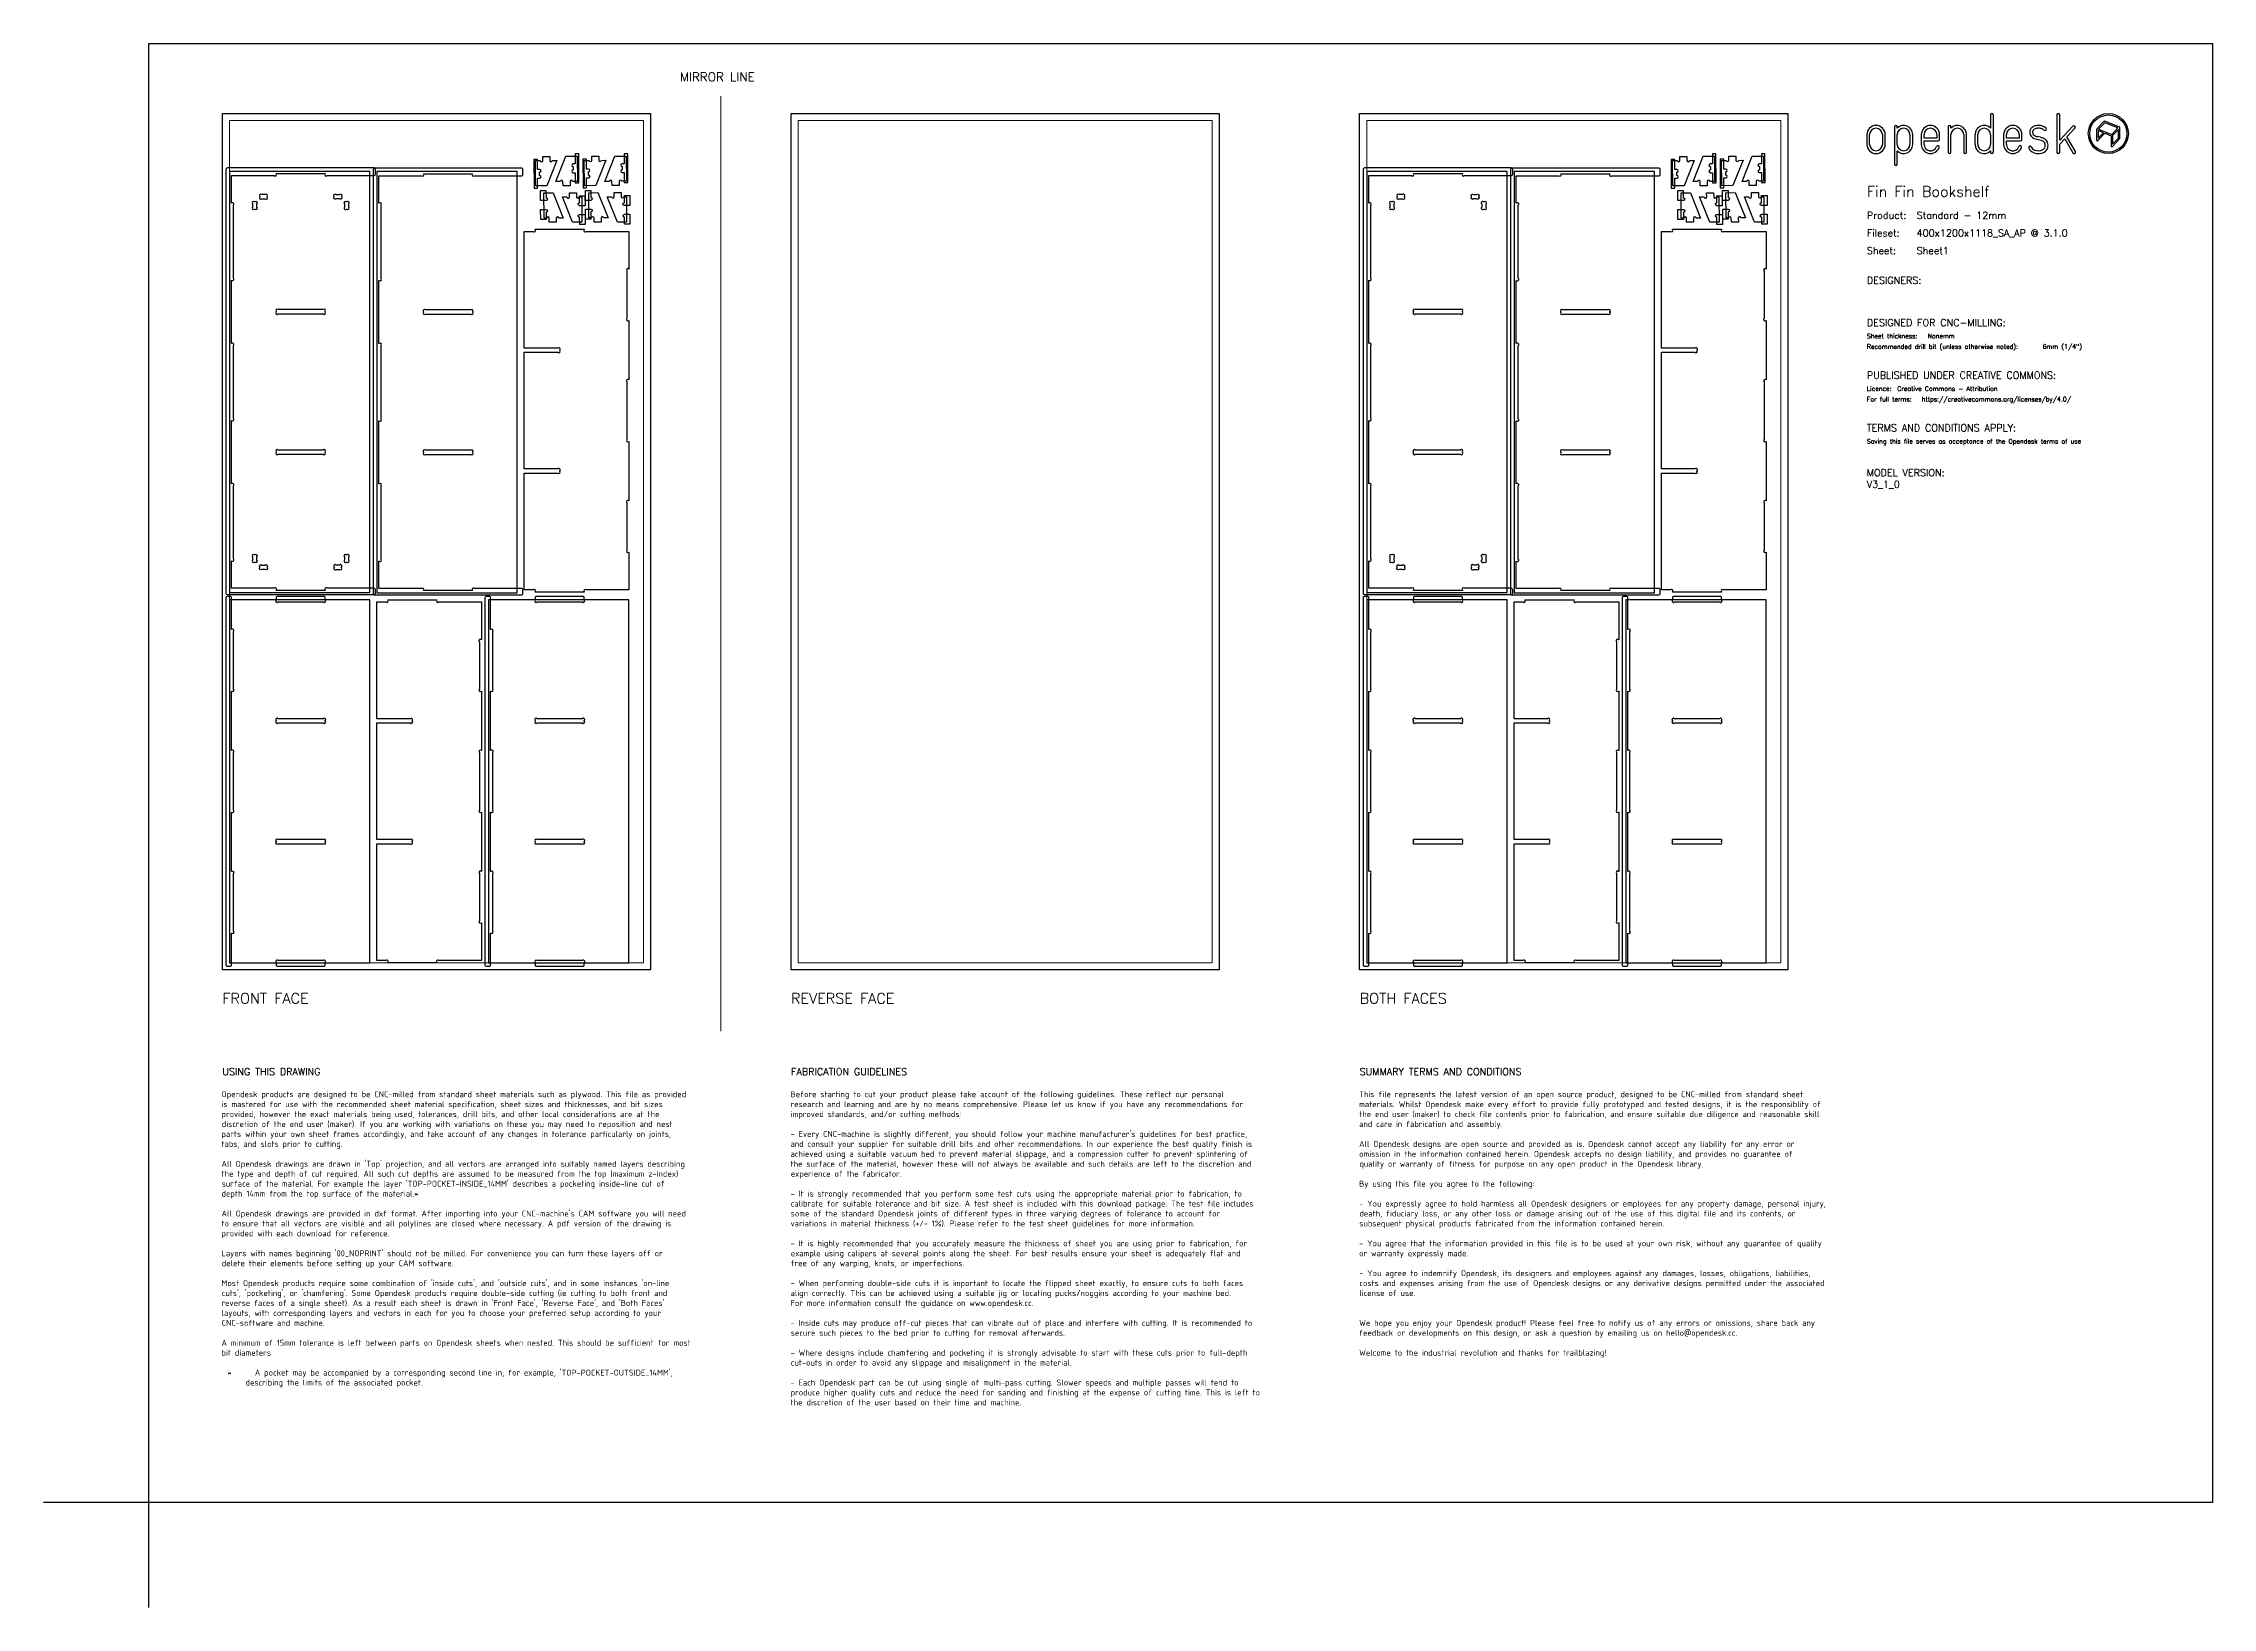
# Model space of a CAD drawing. Header units: millimetres. Extents: x -300 to 5880, y -300 to 4158.
import ezdxf
from ezdxf.enums import TextEntityAlignment as Align

# ---------------------------------------------------------------- set-up
doc = ezdxf.new("R2010")
doc.units = ezdxf.units.MM
doc.layers.add('00-NOPRINT_TEXT', color=7, linetype='Continuous', lineweight=25)
doc.layers.add('00_NOPRINT_TOLERANCE', color=7, linetype='Continuous', lineweight=5)
for name, color, linetype, lineweight, true_color in [('BOARD_$TH-NOMINAL', 3, 'Continuous', 30, 0x00ff00), ('TOP-CUT-INSIDE_12.000MM', 3, 'Continuous', 25, 0x00ff04), ('TOP-CUT-OUTSIDE_12.000MM', 60, 'Continuous', 25, 0xa0ff00), ('TOP-POCKET-INSIDE_6.000MM', 6, 'Continuous', 25, 0xff00e0)]:
    doc.layers.add(name, color=color, linetype=linetype, lineweight=lineweight, true_color=true_color)
doc.styles.add('OD-ISOCP-17_221', font='isocp.shx')
doc.styles.add('OD-ISOCP-17_222', font='isocp.shx')
doc.styles.add('OD-ISOCP-17_223', font='isocp.shx')
doc.styles.add('OD-ISOCP-17_224', font='isocp.shx')
doc.styles.add('OD-ISOCP-17_225', font='isocp.shx')
doc.styles.add('OD-ISOCP-17_226', font='isocp.shx')
doc.styles.add('OD-ISOCP-17_227', font='isocp.shx')
doc.styles.add('OD-ISOCP-17_228', font='isocp.shx')
doc.styles.add('OD-ISOCP-17_229', font='isocp.shx')
doc.styles.add('OD-ISOCP-17_230', font='isocp.shx')
doc.styles.add('OD-ISOCP-17_231', font='isocp.shx')
doc.styles.add('OD-ISOCP-17_232', font='isocp.shx')
doc.styles.add('OD-ISOCP-17_233', font='isocp.shx')
doc.styles.add('OD-ISOCP-17_234', font='isocp.shx')
doc.styles.add('OD-ISOCP-17_235', font='isocp.shx')
doc.styles.add('OD-ISOCP-17_236', font='isocp.shx')
doc.styles.add('OD-ISOCP-17_237', font='isocp.shx')
doc.styles.add('OD-ISOCP-17_238', font='isocp.shx')
doc.styles.add('OD-ISOCP-17_239', font='isocp.shx')
doc.styles.add('OD-ISOCP-17_240', font='isocp.shx')
doc.styles.add('OD-ISOCP-17_241', font='isocp.shx')
doc.styles.add('OD-ISOCP-17_242', font='isocp.shx')
doc.styles.add('OD-ISOCP-17_243', font='isocp.shx')
doc.styles.add('OD-ISOCP-17_244', font='isocp.shx')
doc.styles.add('OD-ISOCP-17_245', font='isocp.shx')
doc.styles.add('OD-ISOCP-17_246', font='isocp.shx')
doc.styles.add('OD-ISOCP-17_247', font='isocp.shx')
doc.styles.add('OD-ISOCP-17_248', font='isocp.shx')
doc.styles.add('OD-ISOCP-17_249', font='isocp.shx')
doc.styles.add('OD-ISOCP-17_250', font='isocp.shx')
doc.styles.add('OD-ISOCP-17_251', font='isocp.shx')
doc.styles.add('OD-ISOCP-17_252', font='isocp.shx')
doc.styles.add('OD-ISOCP-17_253', font='isocp.shx')
doc.styles.add('OD-ISOCP-17_254', font='isocp.shx')
doc.styles.add('OD-ISOCP-17_255', font='isocp.shx')
doc.styles.add('OD-ISOCP-17_256', font='isocp.shx')
doc.styles.add('OD-ISOCP-17_257', font='isocp.shx')
doc.styles.add('OD-ISOCP-17_258', font='isocp.shx')
doc.styles.add('OD-ISOCP-17_259', font='isocp.shx')
doc.styles.add('OD-ISOCP-17_260', font='isocp.shx')
doc.styles.add('OD-ISOCP-17_261', font='isocp.shx')
doc.styles.add('OD-ISOCP-17_262', font='isocp.shx')
doc.styles.add('OD-ISOCP-17_263', font='isocp.shx')
doc.styles.add('OD-ISOCP-17_264', font='isocp.shx')
doc.styles.add('OD-ISOCP-17_265', font='isocp.shx')
doc.styles.add('OD-ISOCP-17_266', font='isocp.shx')
doc.styles.add('OD-ISOCP-17_267', font='isocp.shx')
doc.styles.add('OD-ISOCP-17_268', font='isocp.shx')
doc.styles.add('OD-ISOCP-17_269', font='isocp.shx')
doc.styles.add('OD-ISOCP-17_270', font='isocp.shx')
doc.styles.add('OD-ISOCP-17_271', font='isocp.shx')
doc.styles.add('OD-ISOCP-17_272', font='isocp.shx')
doc.styles.add('OD-ISOCP-17_273', font='isocp.shx')
doc.styles.add('OD-ISOCP-17_274', font='isocp.shx')
doc.styles.add('OD-ISOCP-17_275', font='isocp.shx')
doc.styles.add('OD-ISOCP-17_276', font='isocp.shx')
doc.styles.add('OD-ISOCP-17_277', font='isocp.shx')
doc.styles.add('OD-ISOCP-17_278', font='isocp.shx')
doc.styles.add('OD-ISOCP-17_279', font='isocp.shx')
doc.styles.add('OD-ISOCP-17_280', font='isocp.shx')
doc.styles.add('OD-ISOCP-17_281', font='isocp.shx')
doc.styles.add('OD-ISOCP-17_282', font='isocp.shx')
doc.styles.add('OD-ISOCP-17_283', font='isocp.shx')
doc.styles.add('OD-ISOCP-17_284', font='isocp.shx')
doc.styles.add('OD-ISOCP-17_285', font='isocp.shx')
doc.styles.add('OD-ISOCP-17_286', font='isocp.shx')
doc.styles.add('OD-ISOCP-17_287', font='isocp.shx')
doc.styles.add('OD-ISOCP-17_288', font='isocp.shx')
doc.styles.add('OD-SIMPLEX-13_86', font='simplex.shx')
doc.styles.add('OD-SIMPLEX-20_82', font='simplex.shx')
doc.styles.add('OD-SIMPLEX-20_86', font='simplex.shx')
doc.styles.add('OD-SIMPLEX-20_87', font='simplex.shx')
doc.styles.add('OD-SIMPLEX-20_88', font='simplex.shx')
doc.styles.add('OD-SIMPLEX-25_89', font='simplex.shx')
doc.styles.add('OD-SIMPLEX-30_83', font='simplex.shx')
doc.styles.add('OD-SIMPLEX-30_87', font='simplex.shx')
doc.styles.add('OD-SIMPLEX-30_88', font='simplex.shx')
doc.styles.add('OD-SIMPLEX-30_89', font='simplex.shx')

# ---------------------------------------------------------------- blocks, each defined once
blk = doc.blocks.new('Borders Opendesk_7')
at = {"layer": '00-NOPRINT_TEXT'}
for p, q in [((0, 4158), (5880, 4158)), ((0, 0), (0, 4158)), ((5880, 4158), (5880, 0)), ((4895, 3898), (4895, 3870.1)), ((4902.9, 3870.1), (4902.9, 3898)), ((4939.3, 3898), (4939.3, 3870.1)), ((4947.3, 3870.1), (4947.3, 3898)), ((4973.4, 3920.1), (4973.4, 3814.1)), ((4981.3, 3916.7), (4981.3, 3920.1)), ((4981.3, 3870.1), (4981.3, 3898)), ((5017.7, 3898), (5017.7, 3870.1)), ((5025.6, 3870.1), (5025.6, 3898)), ((5050, 3898), (5050, 3870.1)), ((5058, 3888.1), (5058, 3898)), ((5094.4, 3898), (5094.4, 3888.1)), ((5102.3, 3884.1), (5102.3, 3898)), ((5126.6, 3920.1), (5126.6, 3848)), ((5134.5, 3916.7), (5134.5, 3920.1)), ((5134.5, 3848), (5134.5, 3898)), ((5170.9, 3898), (5170.9, 3848)), ((5178.9, 3848), (5178.9, 3898)), ((5203, 3898), (5203, 3870.1)), ((5211, 3870.1), (5211, 3898)), ((5247.4, 3954), (5247.4, 3916.7)), ((5247.4, 3898), (5247.4, 3870.1)), ((5255.3, 3848), (5255.3, 3954)), ((5284.6, 3898), (5284.6, 3870.1)), ((5292.6, 3888.1), (5292.6, 3898)), ((5329, 3898), (5329, 3888.1)), ((5336.9, 3884.1), (5336.9, 3898)), ((5436.4, 3954), (5436.4, 3848)), ((5444.4, 3881.9), (5444.4, 3954)), ((5482.1, 3922), (5444.4, 3881.9)), ((5464.8, 3892.1), (5487.9, 3916.6)), ((5549.5, 3912.6), (5549.5, 3882.2)), ((5570.5, 3935.8), (5550.1, 3914)), ((5553.1, 3880.8), (5572.9, 3901.9)), ((5553.7, 3909.6), (5553.7, 3887.4)), ((5568.8, 3903.5), (5553.7, 3909.6)), ((5553.7, 3887.4), (5568.8, 3903.5)), ((5572.6, 3931.9), (5555.2, 3913.4)), ((5555.2, 3913.4), (5592.6, 3898.3)), ((5610, 3916.9), (5572.6, 3931.9)), ((5614.4, 3919.6), (5572.8, 3936.3)), ((5572.9, 3901.9), (5591.1, 3894.5)), ((5591.1, 3894.5), (5591.1, 3865.5)), ((5592.6, 3898.3), (5610, 3916.9)), ((5611.5, 3912.4), (5595.2, 3895.1)), ((5595.2, 3895.1), (5595.2, 3870.7)), ((5611.5, 3888.1), (5611.5, 3912.4)), ((5615.7, 3887.3), (5615.7, 3917.6)), ((4981.3, 3814.1), (4981.3, 3851.4)), ((5094.4, 3888.1), (5058, 3888.1)), ((5058, 3870.1), (5058, 3880.1)), ((5058, 3880.1), (5098.3, 3880.1)), ((5247.4, 3851.4), (5247.4, 3848)), ((5329, 3888.1), (5292.6, 3888.1)), ((5292.6, 3870.1), (5292.6, 3880.1)), ((5292.6, 3880.1), (5332.9, 3880.1)), ((5444.4, 3870.4), (5459.1, 3886)), ((5444.4, 3848), (5444.4, 3870.4)), ((5459.1, 3886), (5482.1, 3846)), ((5489, 3850), (5464.8, 3892.1)), ((5594.7, 3864.1), (5615.1, 3885.8)), ((5595.2, 3870.7), (5611.5, 3888.1)), ((0, 0), (-300, 0)), ((0, -300), (0, 0)), ((5880, 0), (0, 0))]:
    blk.add_line(p, q, dxfattribs=at)
for radius in [57, 52.9]:
    blk.add_circle((5582.9, 3901), radius, dxfattribs=at)
for centre, radius, start, end in [((5251.3, 3954), 3.97, 0, 180), ((5440.4, 3954), 3.97, 0, 180), ((4921.1, 3898), 26.1, 0, 180), ((4921.1, 3898), 18.2, 0, 180), ((4977.3, 3920.1), 3.97, 0, 180), ((4999.5, 3898), 26.1, 0, 134.13157), ((4999.5, 3898), 18.2, 0, 180), ((5076.2, 3898), 26.1, 0, 180), ((5076.2, 3898), 18.2, 0, 180), ((5130.6, 3920.1), 3.97, 0, 180), ((5152.7, 3898), 26.1, 0, 134.13157), ((5152.7, 3898), 18.2, 0, 180), ((5229.2, 3898), 26.1, 45.86843, 180), ((5229.2, 3898), 18.2, 0, 180), ((5310.8, 3898), 26.1, 0, 180), ((5310.8, 3898), 18.2, 0, 180), ((5377.2, 3904.5), 18.3, 167.09639, 235.84532), ((5375.9, 3904.8), 16.9, 150.51394, 167.04891), ((5377.5, 3903.4), 19, 138.98821, 149.26699), ((5377.5, 3903.4), 19, 127.9168, 138.98821), ((5380.5, 3899.5), 24, 111.70118, 127.9168), ((5377.2, 3904.5), 10.3, 167.96032, 235.86134), ((5375.9, 3904.8), 8.99, 151.05191, 168.02381), ((5377.5, 3903.4), 11.1, 138.98821, 148.80915), ((5377.5, 3903.4), 11.1, 127.9168, 138.98821), ((5380.5, 3899.5), 16, 111.70118, 127.9168), ((5382, 3911.6), 18.9, 235.85111, 248.09121), ((5383.5, 3891.9), 32.1, 90, 111.70118), ((5383.5, 3891.9), 24.2, 90, 111.70118), ((5388.7, 3928.4), 37, 248.09121, 257.53847), ((5383.5, 3878.8), 45.3, 80.71035, 90), ((5383.5, 3878.8), 37.3, 80.71035, 90), ((5385.9, 3893.2), 22.7, 71.50348, 80.71035), ((5385.9, 3893.2), 30.7, 71.50348, 80.71035), ((5387.1, 3896.7), 19, 61.03556, 71.50348), ((5387.1, 3896.7), 26.9, 61.03556, 71.50348), ((5387.1, 3896.7), 19, 46.7983, 61.03556), ((5387.1, 3896.7), 26.9, 46.7983, 61.03556), ((5402.8, 3913.5), 3.97, 226.7983, 46.7983), ((5485, 3919.3), 3.97, 316.71352, 136.71352), ((5551.6, 3912.6), 2.06, 136.76961, 180), ((5572, 3934.4), 2.06, 68.07144, 136.76961), ((5613.6, 3917.6), 2.06, 0, 68.07144), ((4921.1, 3870.1), 26.1, 180, 0), ((4921.1, 3870.1), 18.2, 180, 0), ((4999.5, 3870.1), 18.2, 180, 0), ((4999.5, 3870.1), 26.1, 225.86843, 0), ((5076.2, 3870.1), 26.1, 180, 340.02575), ((5076.2, 3870.1), 18.2, 180, 340.02575), ((5097, 3862.6), 3.97, 340.02575, 160.02575), ((5098.3, 3884.1), 3.97, 270, 0), ((5130.6, 3848), 3.97, 180, 0), ((5174.9, 3848), 3.97, 180, 0), ((5229.2, 3870.1), 26.1, 180, 314.13157), ((5229.2, 3870.1), 18.2, 180, 0), ((5251.3, 3848), 3.97, 180, 0), ((5310.8, 3870.1), 26.1, 180, 340.02575), ((5310.8, 3870.1), 18.2, 180, 340.02575), ((5331.6, 3862.6), 3.97, 340.02575, 160.02575), ((5332.9, 3884.1), 3.97, 270, 0), ((5359.7, 3861.7), 3.97, 24.78597, 204.78597), ((5380.2, 3871.2), 26.6, 204.78597, 247.9544), ((5380.2, 3871.2), 18.7, 204.78597, 247.9544), ((5382, 3911.6), 26.9, 235.85111, 248.09121), ((5383.5, 3879.3), 35.4, 247.9544, 298.20261), ((5388.7, 3928.4), 44.9, 248.09121, 257.53847), ((5383.5, 3879.3), 27.4, 247.9544, 298.20261), ((5300, 3526.6), 366.5, 76.19474, 77.53847), ((5300, 3526.6), 374.5, 76.19474, 77.53847), ((5372.7, 3822.5), 61.9, 69.1442, 76.19474), ((5372.7, 3822.5), 69.8, 69.1442, 76.19474), ((5389.5, 3866.6), 14.6, 38.92909, 69.1442), ((5390.6, 3866.1), 12.5, 298.20261, 343.80333), ((5389.5, 3866.6), 22.5, 38.92909, 69.1442), ((5390.6, 3866.1), 20.4, 298.20261, 343.80333), ((5393.9, 3870.2), 8.99, 17.58344, 38.92909), ((5385.6, 3867.6), 17.6, 343.80333, 17.58344), ((5393.9, 3870.2), 16.9, 17.58344, 38.92909), ((5385.6, 3867.6), 25.5, 343.80333, 17.58344), ((5440.4, 3848), 3.97, 180, 0), ((5485.5, 3848), 3.97, 209.84173, 29.84173), ((5551.6, 3882.2), 2.06, 180, 316.76961), ((5593.2, 3865.5), 2.06, 180, 316.76961), ((5613.6, 3887.3), 2.06, 316.76961, 0), ((4977.3, 3814.1), 3.97, 180, 0)]:
    blk.add_arc(centre, radius, start, end, dxfattribs=at)
at = {"layer": '00_NOPRINT_TOLERANCE', "ltscale": 0.379202}
for p, q in [((210, 3958), (1430, 3958)), ((210, 1518), (210, 3958)), ((1430, 3958), (1430, 1518)), ((1830, 3958), (3050, 3958)), ((1830, 1518), (1830, 3958)), ((3050, 3958), (3050, 1518)), ((3450, 3958), (4670, 3958)), ((3450, 1518), (3450, 3958)), ((4670, 3958), (4670, 1518)), ((1430, 1518), (210, 1518)), ((3050, 1518), (1830, 1518)), ((4670, 1518), (3450, 1518))]:
    blk.add_line(p, q, dxfattribs=at)
at = {"layer": '00_NOPRINT_TOLERANCE', "ltscale": 0.379043}
blk.add_line((1630, 1343.2), (1630, 4008), dxfattribs=at)
at = {"layer": '00_NOPRINT_TOLERANCE', "ltscale": 0.380876}
for p, q in [((230, 3938), (1410, 3938)), ((1850, 3938), (3030, 3938)), ((3470, 3938), (4650, 3938)), ((1410, 1538), (230, 1538)), ((3030, 1538), (1850, 1538)), ((4650, 1538), (3470, 1538))]:
    blk.add_line(p, q, dxfattribs=at)
at = {"layer": '00_NOPRINT_TOLERANCE', "ltscale": 0.380023}
for p, q in [((230, 1538), (230, 3938)), ((1410, 3938), (1410, 1538)), ((1850, 1538), (1850, 3938)), ((3030, 3938), (3030, 1538)), ((3470, 1538), (3470, 3938)), ((4650, 3938), (4650, 1538))]:
    blk.add_line(p, q, dxfattribs=at)
at = {"layer": 'BOARD_$TH-NOMINAL'}
for p, q in [((210, 3958), (1430, 3958)), ((210, 1518), (210, 3958)), ((1430, 3958), (1430, 1518)), ((1830, 3958), (3050, 3958)), ((1830, 1518), (1830, 3958)), ((3050, 3958), (3050, 1518)), ((3450, 3958), (4670, 3958)), ((3450, 1518), (3450, 3958)), ((4670, 3958), (4670, 1518)), ((1430, 1518), (210, 1518)), ((3050, 1518), (1830, 1518)), ((4670, 1518), (3450, 1518))]:
    blk.add_line(p, q, dxfattribs=at)
at = {"layer": '00-NOPRINT_TEXT'}
for s, height, style, p in [('MIRROR LINE', 25, 'OD-SIMPLEX-25_89', (1513.3, 4049.9)), ('Fin Fin Bookshelf', 30, 'OD-SIMPLEX-30_83', (4895, 3720.9)), ('Product:', 20, 'OD-SIMPLEX-20_82', (4895, 3657.9)), ('Standard - 12mm', 20, 'OD-SIMPLEX-20_82', (5036.9, 3657.9)), ('Fileset:', 20, 'OD-SIMPLEX-20_82', (4895, 3607.7)), ('400x1200x1118_SA_AP @ 3.1.0', 20, 'OD-SIMPLEX-20_82', (5036.9, 3607.6)), ('Sheet:', 20, 'OD-SIMPLEX-20_82', (4895, 3557.4)), ('Sheet1', 20, 'OD-SIMPLEX-20_82', (5036.9, 3557.5)), ('DESIGNERS:', 20, 'OD-SIMPLEX-20_82', (4895, 3472.4)), ('DESIGNED FOR CNC-MILLING:', 20, 'OD-SIMPLEX-20_82', (4895, 3352.4)), ('Sheet thickness:', 13, 'OD-SIMPLEX-13_86', (4895, 3317.4)), ('Recommended drill bit (unless otherwise noted):', 13, 'OD-SIMPLEX-13_86', (4895, 3287.4)), ('Nonemm', 13, 'OD-SIMPLEX-13_86', (5068.3, 3317.4)), ('6mm (1/4")', 13, 'OD-SIMPLEX-13_86', (5395.5, 3287.4)), ('PUBLISHED UNDER CREATIVE COMMONS:', 20, 'OD-SIMPLEX-20_82', (4895, 3202.4)), ('Licence:', 13, 'OD-SIMPLEX-13_86', (4895, 3167.4)), ('Creative Commons - Attribution', 13, 'OD-SIMPLEX-13_86', (4981.5, 3167.4)), ('https://creativecommons.org/licenses/by/4.0/', 13, 'OD-SIMPLEX-13_86', (5051.1, 3137.4)), ('For full terms:', 13, 'OD-SIMPLEX-13_86', (4895, 3137.4)), ('TERMS AND CONDITIONS APPLY:', 20, 'OD-SIMPLEX-20_82', (4895, 3052.3)), ('Saving this file serves as acceptance of the Opendesk terms of use ', 13, 'OD-SIMPLEX-13_86', (4895, 3017.3))]:
    blk.add_text(s, height=height, dxfattribs=dict(at, style=style)).set_placement(p)
at = {"layer": '00-NOPRINT_TEXT', "color": 7}
for s, height, style, p in [('FRONT FACE', 30, 'OD-SIMPLEX-30_89', (210, 1451.3)), ('REVERSE FACE', 30, 'OD-SIMPLEX-30_88', (1830, 1451.3)), ('BOTH FACES', 30, 'OD-SIMPLEX-30_87', (3450, 1451.3)), ('USING THIS DRAWING', 20, 'OD-SIMPLEX-20_88', (210, 1237.4)), ('FABRICATION GUIDELINES', 20, 'OD-SIMPLEX-20_87', (1830, 1237.4)), ('SUMMARY TERMS AND CONDITIONS', 20, 'OD-SIMPLEX-20_86', (3450, 1237.4))]:
    blk.add_text(s, height=height, dxfattribs=dict(at, style=style)).set_placement(p, align=Align.TOP_LEFT)
for s, style, p in [('Opendesk products are designed to be CNC-milled from standard sheet materials such as plywood. This file as provided', 'OD-ISOCP-17_265', (207.4, 1154.7)), ('is mastered for use with the recommended sheet material specification, sheet sizes and thicknesses, and bit sizes', 'OD-ISOCP-17_266', (207.4, 1126.3)), ('provided, however the exact materials being used, tolerances, drill bits, and other local considerations are at the', 'OD-ISOCP-17_267', (207.4, 1098)), ('research and learning and are by no means comprehensive. Please let us know if you have any recommendations for', 'OD-ISOCP-17_241', (1828.7, 1126.3)), ('Before starting to cut your product please take account of the following guidelines. These reflect our personal', 'OD-ISOCP-17_240', (1828.7, 1154.7)), ('improved standards, and/or cutting methods:', 'OD-ISOCP-17_242', (1828.7, 1098)), ('the end user (maker) to check file contents prior to fabrication, and ensure suitable due diligence and reasonable skill', 'OD-ISOCP-17_223', (3448.5, 1098)), ('This file represents the latest version of an open source product, designed to be CNC-milled from standard sheet', 'OD-ISOCP-17_221', (3448.5, 1154.7)), ('materials. Whilst Opendesk make every effort to provide fully prototyped and tested designs, it is the responsiblity of', 'OD-ISOCP-17_222', (3448.5, 1126.3)), ('parts within your own sheet frames accordingly, and take account of any changes in tolerance particularly on joints,', 'OD-ISOCP-17_269', (207.4, 1041.3)), ('discretion of the end user (maker). If you are working with variations on these you may need to reposition and nest', 'OD-ISOCP-17_268', (208.1, 1069.7)), ("- Every CNC-machine is slightly different, you should follow your machine manufacturer's guidelines for best practice,", 'OD-ISOCP-17_243', (1828.7, 1041.3)), ('and care in fabrication and assembly.', 'OD-ISOCP-17_224', (3448.5, 1069.7)), ('tabs, and slots prior to cutting.', 'OD-ISOCP-17_270', (207.4, 1013)), ('and consult your supplier for suitable drill bits and other recommendations. In our experience the best quality finish is', 'OD-ISOCP-17_244', (1828.7, 1013)), ('achieved using a suitable vacuum bed to prevent material slippage, and a compression cutter to prevent splintering of', 'OD-ISOCP-17_245', (1828.7, 984.7)), ('All Opendesk designs are open source and provided as is. Opendesk cannot accept any liability for any error or', 'OD-ISOCP-17_225', (3448.5, 1013)), ('omission in the information contained herein. Opendesk accepts no design liability, and provides no guarantee of', 'OD-ISOCP-17_226', (3448.5, 984.7)), ('the type and depth of cut required. All such cut depths are assumed to be measured from the top (maximum z-index)', 'OD-ISOCP-17_272', (207.4, 928)), ("All Opendesk drawings are drawn in 'Top' projection, and all vectors are arranged into suitably named layers describing", 'OD-ISOCP-17_271', (207.4, 956.3)), ('the surface of the material, however these will not always be available and such details are left to the discretion and', 'OD-ISOCP-17_246', (1828.7, 956.3)), ('experience of the fabricator.', 'OD-ISOCP-17_247', (1829.2, 928)), ('quality or warranty of fitness for purpose on any open product in the Opendesk library.', 'OD-ISOCP-17_227', (3449.1, 956.3)), ('depth 14mm from the top surface of the material.*', 'OD-ISOCP-17_274', (207.4, 871.3)), ("surface of the material. For example the layer 'TOP-POCKET-INSIDE_14MM' describes a pocketing inside-line cut of", 'OD-ISOCP-17_273', (208, 899.7)), ('- It is strongly recommended that you perform some test cuts using the appropriate material prior to fabrication, to', 'OD-ISOCP-17_248', (1828.7, 871.3)), ('By using this file you agree to the following:', 'OD-ISOCP-17_228', (3448.5, 899.7)), ('to ensure that all vectors are visible and all polylines are closed where necessary. A pdf version of the drawing is', 'OD-ISOCP-17_276', (207.4, 786.3)), ("All Opendesk drawings are provided in dxf format. After importing into your CNC-machine's CAM software you will need", 'OD-ISOCP-17_275', (207.4, 814.7)), ('variations in material thickness (+/- 1%). Please refer to the test sheet guidelines for more information.', 'OD-ISOCP-17_251', (1828.7, 786.3)), ('some of the standard Opendesk joints of different types in three varying degrees of tolerance to account for', 'OD-ISOCP-17_250', (1829.2, 814.7)), ('calibrate for suitable tolerance and bit size. A test sheet is included with this download package. The test file includes', 'OD-ISOCP-17_249', (1829.3, 843)), ('- You expressly agree to hold harmless all Opendesk designers or employees for any property damage, personal injury,', 'OD-ISOCP-17_229', (3448.5, 843)), ('subsequent physical products fabricated from the information contained herein.', 'OD-ISOCP-17_231', (3449, 786.3)), ('death, fiduciary loss, or any other loss or damage arising out of the use of this digital file and its contents, or', 'OD-ISOCP-17_230', (3449.1, 814.7)), ('provided with each download for reference.', 'OD-ISOCP-17_277', (207.4, 758)), ('- It is highly recommended that you accurately measure the thickness of sheet you are using prior to fabrication, for', 'OD-ISOCP-17_252', (1828.7, 729.7)), ('- You agree that the information provided in this file is to be used at your own risk, without any guarantee of quality', 'OD-ISOCP-17_232', (3448.5, 729.7)), ("Layers with names beginning '00_NOPRINT' should not be milled. For convenience you can turn these layers off or", 'OD-ISOCP-17_278', (207.4, 701.3)), ('delete their elements before setting up your CAM software.', 'OD-ISOCP-17_279', (208.1, 673)), ('free of any warping, knots, or imperfections.', 'OD-ISOCP-17_254', (1828.7, 673)), ('example using calipers at several points along the sheet. For best results ensure your sheet is adequately flat and', 'OD-ISOCP-17_253', (1829.2, 701.3)), ('or warranty expressly made.', 'OD-ISOCP-17_233', (3448.5, 701.3)), ("Most Opendesk products require some combination of 'inside cuts', and 'outside cuts', and in some instances 'on-line", 'OD-ISOCP-17_280', (207.4, 616.3)), ('- When performing double-side cuts it is important to locate the flipped sheet exactly, to ensure cuts to both faces', 'OD-ISOCP-17_255', (1828.7, 616.3)), ('- You agree to indemnify Opendesk, its designers and employees against any damages, losses, obligations, liabilities,', 'OD-ISOCP-17_234', (3448.5, 644.7)), ('costs and expenses arising from the use of Opendesk designs or any derivative designs permitted under the associated', 'OD-ISOCP-17_235', (3449.1, 616.3)), ("reverse faces of a single sheet). As a result each sheet is drawn in 'Front Face', 'Reverse Face', and 'Both Faces'", 'OD-ISOCP-17_282', (207.4, 559.7)), ("cuts', 'pocketing', or 'chamfering'. Some Opendesk products require double-side cutting (ie cutting to both front and", 'OD-ISOCP-17_281', (208.1, 588)), ('align correctly. This can be achieved using a suitable jig or locating pucks/noggins according to your machine bed.', 'OD-ISOCP-17_256', (1828.7, 588)), ('For more information consult the guidance on www.opendesk.cc.', 'OD-ISOCP-17_257', (1828.7, 559.7)), ('license of use.', 'OD-ISOCP-17_236', (3448.8, 588)), ('layouts, with corresponding layers and vectors in each for you to choose your preferred setup according to your', 'OD-ISOCP-17_283', (207.8, 531.3)), ('CNC-software and machine.', 'OD-ISOCP-17_284', (208.2, 503)), ('- Inside cuts may produce off-cut pieces that can vibrate out of place and interfere with cutting. It is recommended to', 'OD-ISOCP-17_258', (1828.7, 503)), ('We hope you enjoy your Opendesk product! Please feel free to notify us of any errors or omissions, share back any', 'OD-ISOCP-17_237', (3448.5, 503)), ('A minimum of 15mm tolerance is left between parts on Opendesk sheets when nested. This should be sufficient for most', 'OD-ISOCP-17_285', (207.4, 446.3)), ('bit diameters.', 'OD-ISOCP-17_286', (207.4, 418)), ('- Where designs include chamfering and pocketing it is strongly advisable to start with these cuts prior to full-depth', 'OD-ISOCP-17_260', (1828.7, 418)), ('secure such pieces to the bed prior to cutting for removal afterwards.', 'OD-ISOCP-17_259', (1829.2, 474.7)), ('Welcome to the industrial revolution and thanks for trailblazing!', 'OD-ISOCP-17_239', (3448.5, 418)), ('feedback or developments on this design, or ask a question by emailing us on hello@opendesk.cc.', 'OD-ISOCP-17_238', (3448.5, 474.7)), ("*      A pocket may be accompanied by a corresponding second line in, for example, 'TOP-POCKET-OUTSIDE_14MM',", 'OD-ISOCP-17_287', (224.4, 361.3)), ('cut-outs in order to avoid any slippage and misalignment in the material.', 'OD-ISOCP-17_261', (1829.3, 389.7)), ('describing the limits of the associated pocket.', 'OD-ISOCP-17_288', (276.1, 333)), ('- Each Opendesk part can be cut using single of multi-pass cutting. Slower speeds and multiple passes will tend to', 'OD-ISOCP-17_262', (1828.7, 333)), ('produce higher quality cuts and reduce the need for sanding and finishing at the expense of cutting time. This is left to', 'OD-ISOCP-17_263', (1828.7, 304.7)), ('the discretion of the user based on their time and machine.', 'OD-ISOCP-17_264', (1828.7, 276.3))]:
    blk.add_text(s, height=17, dxfattribs=dict(at, style=style)).set_placement(p)

msp = doc.modelspace()

# ---------------------------------------------------------------- linework, layer by layer
at = {"layer": 'TOP-CUT-INSIDE_12.000MM'}
for points in [[(337.4, 3720.3), (337.4, 3721.3, 1), (331.7, 3727), (322.7, 3727, 1), (317, 3721.3), (317, 3720.3, 1), (322.7, 3714.6), (331.7, 3714.6, 1)], [(3577.4, 3720.3), (3577.4, 3721.3, 1), (3571.7, 3727), (3562.7, 3727, 1), (3557, 3721.3), (3557, 3720.3, 1), (3562.7, 3714.6), (3571.7, 3714.6, 1)], [(302.7, 3685.8, 1), (308.4, 3691.5), (308.4, 3700.5, 1), (302.7, 3706.2), (301.7, 3706.2, 1), (296, 3700.5), (296, 3691.5, 1), (301.7, 3685.8)], [(557.6, 3691.5, 1), (563.3, 3685.8), (564.3, 3685.8, 1), (570, 3691.5), (570, 3700.5, 1), (564.3, 3706.2), (563.3, 3706.2, 1), (557.6, 3700.5)], [(3542.7, 3685.8, 1), (3548.4, 3691.5), (3548.4, 3700.5, 1), (3542.7, 3706.2), (3541.7, 3706.2, 1), (3536, 3700.5), (3536, 3691.5, 1), (3541.7, 3685.8)], [(3797.6, 3691.5, 1), (3803.3, 3685.8), (3804.3, 3685.8, 1), (3810, 3691.5), (3810, 3700.5, 1), (3804.3, 3706.2), (3803.3, 3706.2, 1), (3797.6, 3700.5)], [(308.4, 2694.5, 1), (302.7, 2700.2), (301.7, 2700.2, 1), (296, 2694.5), (296, 2685.5, 1), (301.7, 2679.8), (302.7, 2679.8, 1), (308.4, 2685.5)], [(563.3, 2700.2, 1), (557.6, 2694.5), (557.6, 2685.5, 1), (563.3, 2679.8), (564.3, 2679.8, 1), (570, 2685.5), (570, 2694.5, 1), (564.3, 2700.2)], [(3548.4, 2694.5, 1), (3542.7, 2700.2), (3541.7, 2700.2, 1), (3536, 2694.5), (3536, 2685.5, 1), (3541.7, 2679.8), (3542.7, 2679.8, 1), (3548.4, 2685.5)], [(3803.3, 2700.2, 1), (3797.6, 2694.5), (3797.6, 2685.5, 1), (3803.3, 2679.8), (3804.3, 2679.8, 1), (3810, 2685.5), (3810, 2694.5, 1), (3804.3, 2700.2)]]:
    msp.add_lwpolyline(points, format="xyb", close=True, dxfattribs=at)
for points in [[(549, 3721.3), (549, 3720.3, -1), (543.3, 3714.6), (534.3, 3714.6, -1), (528.6, 3720.3), (528.6, 3721.3, -1), (534.3, 3727), (543.3, 3727, -1), (549, 3721.3)], [(3789, 3721.3), (3789, 3720.3, -1), (3783.3, 3714.6), (3774.3, 3714.6, -1), (3768.6, 3720.3), (3768.6, 3721.3, -1), (3774.3, 3727), (3783.3, 3727, -1), (3789, 3721.3)], [(322.7, 2659, -1), (317, 2664.7), (317, 2665.7, -1), (322.7, 2671.4), (331.7, 2671.4, -1), (337.4, 2665.7), (337.4, 2664.7, -1), (331.7, 2659), (322.7, 2659)], [(549, 2664.7), (549, 2665.7, 1), (543.3, 2671.4), (534.3, 2671.4, 1), (528.6, 2665.7), (528.6, 2664.7, 1), (534.3, 2659), (543.3, 2659, 1), (549, 2664.7)], [(3562.7, 2659, -1), (3557, 2664.7), (3557, 2665.7, -1), (3562.7, 2671.4), (3571.7, 2671.4, -1), (3577.4, 2665.7), (3577.4, 2664.7, -1), (3571.7, 2659), (3562.7, 2659)], [(3789, 2664.7), (3789, 2665.7, 1), (3783.3, 2671.4), (3774.3, 2671.4, 1), (3768.6, 2665.7), (3768.6, 2664.7, 1), (3774.3, 2659), (3783.3, 2659, 1), (3789, 2664.7)]]:
    msp.add_lwpolyline(points, format="xyb", dxfattribs=at)
at = {"layer": 'TOP-CUT-OUTSIDE_12.000MM'}
for points in [[(1122.6, 3823.9), (1122.5, 3835.9), (1142.5, 3836), (1142.5, 3824, 1), (1149.5, 3824.1), (1162.5, 3824.1), (1134.1, 3752), (1101.9, 3751.9), (1101.6, 3823.9), (1115.6, 3823.9, 1)], [(1200.3, 3764.3), (1200.4, 3752.3), (1180.4, 3752.2), (1180.3, 3764.2, 1), (1173.3, 3764.2), (1160.3, 3764.1), (1188.8, 3836.2), (1221, 3836.4), (1221.3, 3764.4), (1207.3, 3764.3, 1)], [(1262.1, 3824.5), (1262.1, 3836.5), (1282.1, 3836.6), (1282.1, 3824.6, 1), (1289.1, 3824.6), (1302.1, 3824.7), (1273.6, 3752.6), (1241.4, 3752.4), (1241.1, 3824.4), (1255.1, 3824.5, 1)], [(1339.9, 3764.9), (1340, 3752.9), (1320, 3752.8), (1319.9, 3764.8, 1), (1312.9, 3764.8), (1299.9, 3764.7), (1328.4, 3836.8), (1360.6, 3837), (1360.9, 3765), (1346.9, 3764.9, 1)], [(4362.6, 3823.9), (4362.5, 3835.9), (4382.5, 3836), (4382.5, 3824, 1), (4389.5, 3824.1), (4402.5, 3824.1), (4374.1, 3752), (4341.9, 3751.9), (4341.6, 3823.9), (4355.6, 3823.9, 1)], [(4440.3, 3764.3), (4440.4, 3752.3), (4420.4, 3752.2), (4420.3, 3764.2, 1), (4413.3, 3764.2), (4400.3, 3764.1), (4428.8, 3836.2), (4461, 3836.4), (4461.3, 3764.4), (4447.3, 3764.3, 1)], [(4502.1, 3824.5), (4502.1, 3836.5), (4522.1, 3836.6), (4522.1, 3824.6, 1), (4529.1, 3824.6), (4542.1, 3824.7), (4513.6, 3752.6), (4481.4, 3752.4), (4481.1, 3824.4), (4495.1, 3824.5, 1)], [(4579.9, 3764.9), (4580, 3752.9), (4560, 3752.8), (4559.9, 3764.8, 1), (4552.9, 3764.8), (4539.9, 3764.7), (4568.4, 3836.8), (4600.6, 3837), (4600.9, 3765), (4586.9, 3764.9, 1)], [(1161.3, 3660.1), (1161.3, 3648.1), (1141.3, 3648), (1141.3, 3660, 1), (1134.3, 3660), (1126.3, 3660), (1126, 3732), (1152.2, 3732.1), (1181.3, 3660.2), (1168.3, 3660.1, 1)], [(1198.6, 3720.3), (1198.5, 3732.3), (1218.5, 3732.3), (1218.6, 3720.3, 1), (1225.6, 3720.4), (1233.6, 3720.4), (1233.9, 3648.4), (1207.7, 3648.3), (1178.6, 3720.2), (1191.6, 3720.2, 1)], [(1288.8, 3660.6), (1288.9, 3648.6), (1268.9, 3648.6), (1268.8, 3660.6, 1), (1261.8, 3660.5), (1253.8, 3660.5), (1253.5, 3732.5), (1279.7, 3732.6), (1308.8, 3660.7), (1295.8, 3660.7, 1)], [(1326.1, 3720.8), (1326.1, 3732.8), (1346.1, 3732.9), (1346.1, 3720.9, 1), (1353.1, 3720.9), (1361.1, 3720.9), (1361.4, 3648.9), (1335.2, 3648.8), (1306.1, 3720.7), (1319.1, 3720.8, 1)], [(4401.3, 3660.1), (4401.3, 3648.1), (4381.3, 3648), (4381.3, 3660, 1), (4374.3, 3660), (4366.3, 3660), (4366, 3732), (4392.2, 3732.1), (4421.3, 3660.2), (4408.3, 3660.1, 1)], [(4438.6, 3720.3), (4438.5, 3732.3), (4458.5, 3732.3), (4458.6, 3720.3, 1), (4465.6, 3720.4), (4473.6, 3720.4), (4473.9, 3648.4), (4447.7, 3648.3), (4418.6, 3720.2), (4431.6, 3720.2, 1)], [(4528.8, 3660.6), (4528.9, 3648.6), (4508.9, 3648.6), (4508.8, 3660.6, 1), (4501.8, 3660.5), (4493.8, 3660.5), (4493.5, 3732.5), (4519.7, 3732.6), (4548.8, 3660.7), (4535.8, 3660.7, 1)], [(4566.1, 3720.8), (4566.1, 3732.8), (4586.1, 3732.9), (4586.1, 3720.9, 1), (4593.1, 3720.9), (4601.1, 3720.9), (4601.4, 3648.9), (4575.2, 3648.8), (4546.1, 3720.7), (4559.1, 3720.8, 1)], [(1171, 2939.3, 1), (1165.3, 2945), (1070, 2945), (1070, 3277.7), (1165.3, 3277.7, 1), (1171, 3283.3), (1171, 3284, 1), (1165.3, 3289.7), (1070, 3289.7), (1070, 3622.3), (1095.3, 3622.3, 1), (1101, 3628), (1101, 3628.3), (1241, 3628.3), (1241, 3628, 1), (1246.7, 3622.3), (1368, 3622.3), (1368, 3514.9), (1367.7, 3514.9, 1), (1362, 3509.2), (1362, 3373.8, 1), (1367.7, 3368.1), (1368, 3368.1), (1368, 3199.2), (1367.7, 3199.2, 1), (1362, 3193.5), (1362, 3029.1, 1), (1367.7, 3023.5), (1368, 3023.5), (1368, 2854.5), (1367.7, 2854.5, 1), (1362, 2848.9), (1362, 2713.4, 1), (1367.7, 2707.8), (1368, 2707.8), (1368, 2600.3), (1246.7, 2600.3, 1), (1241, 2594.7), (1241, 2594.3), (1101, 2594.3), (1101, 2594.7, 1), (1095.3, 2600.3), (1070, 2600.3), (1070, 2933), (1165.3, 2933, 1), (1171, 2938.6)], [(4411, 2939.3, 1), (4405.3, 2945), (4310, 2945), (4310, 3277.7), (4405.3, 3277.7, 1), (4411, 3283.3), (4411, 3284, 1), (4405.3, 3289.7), (4310, 3289.7), (4310, 3622.3), (4335.3, 3622.3, 1), (4341, 3628), (4341, 3628.3), (4481, 3628.3), (4481, 3628, 1), (4486.7, 3622.3), (4608, 3622.3), (4608, 3514.9), (4607.7, 3514.9, 1), (4602, 3509.2), (4602, 3373.8, 1), (4607.7, 3368.1), (4608, 3368.1), (4608, 3199.2), (4607.7, 3199.2, 1), (4602, 3193.5), (4602, 3029.1, 1), (4607.7, 3023.5), (4608, 3023.5), (4608, 2854.5), (4607.7, 2854.5, 1), (4602, 2848.9), (4602, 2713.4, 1), (4607.7, 2707.8), (4608, 2707.8), (4608, 2600.3), (4486.7, 2600.3, 1), (4481, 2594.7), (4481, 2594.3), (4341, 2594.3), (4341, 2594.7, 1), (4335.3, 2600.3), (4310, 2600.3), (4310, 2933), (4405.3, 2933, 1), (4411, 2938.6)], [(751, 1883, 1), (745.3, 1888.7), (650, 1888.7), (650, 2221.3), (745.3, 2221.3, 1), (751, 2227), (751, 2227.7, 1), (745.3, 2233.3), (650, 2233.3), (650, 2566), (675.3, 2566, 1), (681, 2571.7), (681, 2572), (821, 2572), (821, 2571.7, 1), (826.7, 2566), (948, 2566), (948, 2458.5), (947.7, 2458.5, 1), (942, 2452.9), (942, 2317.5, 1), (947.7, 2311.8), (948, 2311.8), (948, 2142.9), (947.7, 2142.9, 1), (942, 2137.2), (942, 1972.8, 1), (947.7, 1967.1), (948, 1967.1), (948, 1798.2), (947.7, 1798.2, 1), (942, 1792.5), (942, 1657.1, 1), (947.7, 1651.5), (948, 1651.5), (948, 1544), (826.7, 1544, 1), (821, 1538.3), (821, 1538), (681, 1538), (681, 1538.3, 1), (675.3, 1544), (650, 1544), (650, 1876.7), (745.3, 1876.7, 1), (751, 1882.3)], [(3991, 1883, 1), (3985.3, 1888.7), (3890, 1888.7), (3890, 2221.3), (3985.3, 2221.3, 1), (3991, 2227), (3991, 2227.7, 1), (3985.3, 2233.3), (3890, 2233.3), (3890, 2566), (3915.3, 2566, 1), (3921, 2571.7), (3921, 2572), (4061, 2572), (4061, 2571.7, 1), (4066.7, 2566), (4188, 2566), (4188, 2458.5), (4187.7, 2458.5, 1), (4182, 2452.9), (4182, 2317.5, 1), (4187.7, 2311.8), (4188, 2311.8), (4188, 2142.9), (4187.7, 2142.9, 1), (4182, 2137.2), (4182, 1972.8, 1), (4187.7, 1967.1), (4188, 1967.1), (4188, 1798.2), (4187.7, 1798.2, 1), (4182, 1792.5), (4182, 1657.1, 1), (4187.7, 1651.5), (4188, 1651.5), (4188, 1544), (4066.7, 1544, 1), (4061, 1538.3), (4061, 1538), (3921, 1538), (3921, 1538.3, 1), (3915.3, 1544), (3890, 1544), (3890, 1876.7), (3985.3, 1876.7, 1), (3991, 1882.3)]]:
    msp.add_lwpolyline(points, format="xyb", close=True, dxfattribs=at)
for points in [[(630, 2593), (630, 3793), (230, 3793), (230, 2593)], [(650, 2592.5), (1050, 2592.5), (1050, 3792.5), (650, 3792.5)], [(3870, 2593), (3870, 3793), (3470, 3793), (3470, 2593)], [(3890, 2592.5), (4290, 2592.5), (4290, 3792.5), (3890, 3792.5)], [(230, 1538), (630, 1538), (630, 2572), (230, 2572)], [(968, 1538), (1368, 1538), (1368, 2572), (968, 2572)], [(3470, 1538), (3870, 1538), (3870, 2572), (3470, 2572)], [(4208, 1538), (4608, 1538), (4608, 2572), (4208, 2572)]]:
    msp.add_lwpolyline(points, close=True, dxfattribs=at)
at = {"layer": 'TOP-POCKET-INSIDE_6.000MM'}
for points in [[(1209.1, 3814.3, 1), (1209.2, 3806.3), (1209.2, 3797.3, 1), (1209.2, 3789.3), (1215.2, 3789.3), (1215.4, 3760.8), (1225.4, 3760.9), (1225, 3842.9), (1215, 3842.8), (1215.1, 3814.3)], [(1354.7, 3814.9), (1348.7, 3814.9, 1), (1348.7, 3806.9), (1348.8, 3797.9, 1), (1348.8, 3789.9), (1354.8, 3789.9), (1354.9, 3761.4), (1364.9, 3761.5), (1364.6, 3843.5), (1354.6, 3843.4)], [(4449.1, 3814.3, 1), (4449.2, 3806.3), (4449.2, 3797.3, 1), (4449.2, 3789.3), (4455.2, 3789.3), (4455.4, 3760.8), (4465.4, 3760.9), (4465, 3842.9), (4455, 3842.8), (4455.1, 3814.3)], [(4594.7, 3814.9), (4588.7, 3814.9, 1), (4588.7, 3806.9), (4588.8, 3797.9, 1), (4588.8, 3789.9), (4594.8, 3789.9), (4594.9, 3761.4), (4604.9, 3761.5), (4604.6, 3843.5), (4594.6, 3843.4)], [(642, 2605), (508.6, 2605, 1), (502.9, 2599.3), (502.9, 2599), (363.1, 2599), (363.1, 2599.3, 1), (357.4, 2605), (236, 2605), (236, 2683.1), (236.3, 2683.1, 1), (242, 2688.8), (242, 2897.2, 1), (236.3, 2902.9), (236, 2902.9), (236, 3083.1), (236.3, 3083.1, 1), (242, 3088.8), (242, 3297.2, 1), (236.3, 3302.9), (236, 3302.9), (236, 3483.1), (236.3, 3483.1, 1), (242, 3488.8), (242, 3697.2, 1), (236.3, 3702.9), (236, 3702.9), (236, 3781), (357.4, 3781, 1), (363.1, 3786.7), (363.1, 3787), (502.9, 3787), (502.9, 3786.7, 1), (508.6, 3781), (642, 3781, 0.414214), (646, 3785), (646, 3799, 0.414214), (642, 3803), (224, 3803, 0.414214), (220, 3799), (220, 2591, 0.414214), (224, 2587), (642, 2587, 0.414214), (646, 2591), (646, 2601, 0.414214)], [(1062, 2586.5, 0.414214), (1066, 2590.5), (1066, 2600.5, 0.414214), (1062, 2604.5), (928.6, 2604.5, 1), (922.9, 2598.9), (922.9, 2598.5), (783.1, 2598.5), (783.1, 2598.9, 1), (777.4, 2604.5), (656, 2604.5), (656, 2682.6), (656.3, 2682.6, 1), (662, 2688.3), (662, 2896.8, 1), (656.3, 2902.4), (656, 2902.4), (656, 3082.6), (656.3, 3082.6, 1), (662, 3088.3), (662, 3296.8, 1), (656.3, 3302.4), (656, 3302.4), (656, 3482.6), (656.3, 3482.6, 1), (662, 3488.3), (662, 3696.8, 1), (656.3, 3702.4), (656, 3702.4), (656, 3780.5), (777.4, 3780.5, 1), (783.1, 3786.2), (783.1, 3786.5), (922.9, 3786.5), (922.9, 3786.2, 1), (928.6, 3780.5), (1062, 3780.5, 0.414214), (1066, 3784.5), (1066, 3798.5, 0.414214), (1062, 3802.5), (644, 3802.5, 0.414214), (640, 3798.5), (640, 2590.5, 0.414214), (644, 2586.5)], [(1113.8, 3773.9, 1), (1113.7, 3781.9), (1113.7, 3790.9, 1), (1113.7, 3798.9), (1107.7, 3798.9), (1107.5, 3827.4), (1097.5, 3827.3), (1097.9, 3745.3), (1107.9, 3745.4), (1107.8, 3773.9)], [(1247.3, 3774.5), (1253.3, 3774.5, 1), (1253.3, 3782.5), (1253.3, 3791.5, 1), (1253.2, 3799.5), (1247.2, 3799.5), (1247.1, 3828), (1237.1, 3827.9), (1237.4, 3745.9), (1247.4, 3746)], [(3882, 2605), (3748.6, 2605, 1), (3742.9, 2599.3), (3742.9, 2599), (3603.1, 2599), (3603.1, 2599.3, 1), (3597.4, 2605), (3476, 2605), (3476, 2683.1), (3476.3, 2683.1, 1), (3482, 2688.8), (3482, 2897.2, 1), (3476.3, 2902.9), (3476, 2902.9), (3476, 3083.1), (3476.3, 3083.1, 1), (3482, 3088.8), (3482, 3297.2, 1), (3476.3, 3302.9), (3476, 3302.9), (3476, 3483.1), (3476.3, 3483.1, 1), (3482, 3488.8), (3482, 3697.2, 1), (3476.3, 3702.9), (3476, 3702.9), (3476, 3781), (3597.4, 3781, 1), (3603.1, 3786.7), (3603.1, 3787), (3742.9, 3787), (3742.9, 3786.7, 1), (3748.6, 3781), (3882, 3781, 0.414214), (3886, 3785), (3886, 3799, 0.414214), (3882, 3803), (3464, 3803, 0.414214), (3460, 3799), (3460, 2591, 0.414214), (3464, 2587), (3882, 2587, 0.414214), (3886, 2591), (3886, 2601, 0.414214)], [(4302, 2586.5, 0.414214), (4306, 2590.5), (4306, 2600.5, 0.414214), (4302, 2604.5), (4168.6, 2604.5, 1), (4162.9, 2598.9), (4162.9, 2598.5), (4023.1, 2598.5), (4023.1, 2598.9, 1), (4017.4, 2604.5), (3896, 2604.5), (3896, 2682.6), (3896.3, 2682.6, 1), (3902, 2688.3), (3902, 2896.8, 1), (3896.3, 2902.4), (3896, 2902.4), (3896, 3082.6), (3896.3, 3082.6, 1), (3902, 3088.3), (3902, 3296.8, 1), (3896.3, 3302.4), (3896, 3302.4), (3896, 3482.6), (3896.3, 3482.6, 1), (3902, 3488.3), (3902, 3696.8, 1), (3896.3, 3702.4), (3896, 3702.4), (3896, 3780.5), (4017.4, 3780.5, 1), (4023.1, 3786.2), (4023.1, 3786.5), (4162.9, 3786.5), (4162.9, 3786.2, 1), (4168.6, 3780.5), (4302, 3780.5, 0.414214), (4306, 3784.5), (4306, 3798.5, 0.414214), (4302, 3802.5), (3884, 3802.5, 0.414214), (3880, 3798.5), (3880, 2590.5, 0.414214), (3884, 2586.5)], [(4353.8, 3773.9, 1), (4353.7, 3781.9), (4353.7, 3790.9, 1), (4353.7, 3798.9), (4347.7, 3798.9), (4347.5, 3827.4), (4337.5, 3827.3), (4337.9, 3745.3), (4347.9, 3745.4), (4347.8, 3773.9)], [(4487.3, 3774.5), (4493.3, 3774.5, 1), (4493.3, 3782.5), (4493.3, 3791.5, 1), (4493.2, 3799.5), (4487.2, 3799.5), (4487.1, 3828), (4477.1, 3827.9), (4477.4, 3745.9), (4487.4, 3746)], [(1132.1, 3710), (1116.6, 3709.9), (1116.4, 3738.4), (1131.9, 3738.5), (1132, 3718, -1)], [(1227.6, 3703.4), (1227.5, 3723.9), (1243, 3723.9), (1243.2, 3695.4), (1227.7, 3695.4, -1)], [(1259.6, 3710.5), (1244.1, 3710.5), (1244, 3739), (1259.5, 3739), (1259.6, 3718.5, -1)], [(1355.2, 3703.9), (1355.1, 3724.4), (1370.6, 3724.5), (1370.7, 3696), (1355.2, 3695.9, -1)], [(4372.1, 3710), (4356.6, 3709.9), (4356.4, 3738.4), (4371.9, 3738.5), (4372, 3718, -1)], [(4467.6, 3703.4), (4467.5, 3723.9), (4483, 3723.9), (4483.2, 3695.4), (4467.7, 3695.4, -1)], [(4499.6, 3710.5), (4484.1, 3710.5), (4484, 3739), (4499.5, 3739), (4499.6, 3718.5, -1)], [(4595.2, 3703.9), (4595.1, 3724.4), (4610.6, 3724.5), (4610.7, 3696), (4595.2, 3695.9, -1)], [(1132.2, 3677), (1132.3, 3656.5), (1116.8, 3656.4), (1116.7, 3684.9), (1132.2, 3685, -1)], [(1227.8, 3670.4), (1243.3, 3670.4), (1243.4, 3641.9), (1227.9, 3641.9), (1227.8, 3662.4, -1)], [(1259.7, 3685.5, -1), (1259.7, 3677.5), (1259.8, 3657), (1244.3, 3657), (1244.2, 3685.5)], [(1370.9, 3642.5), (1355.4, 3642.4), (1355.3, 3662.9, -1), (1355.3, 3670.9), (1370.8, 3671)], [(4372.2, 3677), (4372.3, 3656.5), (4356.8, 3656.4), (4356.7, 3684.9), (4372.2, 3685, -1)], [(4467.8, 3670.4), (4483.3, 3670.4), (4483.4, 3641.9), (4467.9, 3641.9), (4467.8, 3662.4, -1)], [(4499.7, 3685.5, -1), (4499.7, 3677.5), (4499.8, 3657), (4484.3, 3657), (4484.2, 3685.5)], [(4610.9, 3642.5), (4595.4, 3642.4), (4595.3, 3662.9, -1), (4595.3, 3670.9), (4610.8, 3671)], [(497.3, 3399.1), (368.7, 3399.1, 1), (363, 3393.4), (363, 3392.6, 1), (368.7, 3386.9), (497.3, 3386.9, 1), (503, 3392.6), (503, 3393.4, 1)], [(783, 3393), (783, 3392.1, 1), (788.7, 3386.4), (917.3, 3386.4, 1), (923, 3392.1), (923, 3393, 1), (917.3, 3398.6), (788.7, 3398.6, 1)], [(3737.3, 3399.1), (3608.7, 3399.1, 1), (3603, 3393.4), (3603, 3392.6, 1), (3608.7, 3386.9), (3737.3, 3386.9, 1), (3743, 3392.6), (3743, 3393.4, 1)], [(4023, 3393), (4023, 3392.1, 1), (4028.7, 3386.4), (4157.3, 3386.4, 1), (4163, 3392.1), (4163, 3393, 1), (4157.3, 3398.6), (4028.7, 3398.6, 1)], [(363, 2993.4), (363, 2992.6, 1), (368.7, 2986.9), (497.3, 2986.9, 1), (503, 2992.6), (503, 2993.4, 1), (497.3, 2999.1), (368.7, 2999.1, 1)], [(923, 2992.1), (923, 2993, 1), (917.3, 2998.6), (788.7, 2998.6, 1), (783, 2993), (783, 2992.1, 1), (788.7, 2986.4), (917.3, 2986.4, 1)], [(3603, 2993.4), (3603, 2992.6, 1), (3608.7, 2986.9), (3737.3, 2986.9, 1), (3743, 2992.6), (3743, 2993.4, 1), (3737.3, 2999.1), (3608.7, 2999.1, 1)], [(4163, 2992.1), (4163, 2993, 1), (4157.3, 2998.6), (4028.7, 2998.6, 1), (4023, 2993), (4023, 2992.1, 1), (4028.7, 2986.4), (4157.3, 2986.4, 1)], [(224, 1528), (232, 1528, 0.414214), (236, 1532), (236, 1622.6), (236.3, 1622.6, 1), (242, 1628.2), (242, 1792.4, 1), (236.3, 1798.1), (236, 1798.1), (236, 1967.2), (236.3, 1967.2, 1), (242, 1972.9), (242, 2137.1, 1), (236.3, 2142.8), (236, 2142.8), (236, 2311.9), (236.3, 2311.9, 1), (242, 2317.6), (242, 2481.8, 1), (236.3, 2487.4), (236, 2487.4), (236, 2578, 0.414214), (232, 2582), (224, 2582, 0.414214), (220, 2578), (220, 1532, 0.414214)], [(962, 1528), (970, 1528, 0.414214), (974, 1532), (974, 1622.6), (974.3, 1622.6, 1), (980, 1628.2), (980, 1792.4, 1), (974.3, 1798.1), (974, 1798.1), (974, 1967.2), (974.3, 1967.2, 1), (980, 1972.9), (980, 2137.1, 1), (974.3, 2142.8), (974, 2142.8), (974, 2311.9), (974.3, 2311.9, 1), (980, 2317.6), (980, 2481.8, 1), (974.3, 2487.4), (974, 2487.4), (974, 2578, 0.414214), (970, 2582), (962, 2582, 0.414214), (958, 2578), (958, 1532, 0.414214)], [(3464, 1528), (3472, 1528, 0.414214), (3476, 1532), (3476, 1622.6), (3476.3, 1622.6, 1), (3482, 1628.2), (3482, 1792.4, 1), (3476.3, 1798.1), (3476, 1798.1), (3476, 1967.2), (3476.3, 1967.2, 1), (3482, 1972.9), (3482, 2137.1, 1), (3476.3, 2142.8), (3476, 2142.8), (3476, 2311.9), (3476.3, 2311.9, 1), (3482, 2317.6), (3482, 2481.8, 1), (3476.3, 2487.4), (3476, 2487.4), (3476, 2578, 0.414214), (3472, 2582), (3464, 2582, 0.414214), (3460, 2578), (3460, 1532, 0.414214)], [(4202, 1528), (4210, 1528, 0.414214), (4214, 1532), (4214, 1622.6), (4214.3, 1622.6, 1), (4220, 1628.2), (4220, 1792.4, 1), (4214.3, 1798.1), (4214, 1798.1), (4214, 1967.2), (4214.3, 1967.2, 1), (4220, 1972.9), (4220, 2137.1, 1), (4214.3, 2142.8), (4214, 2142.8), (4214, 2311.9), (4214.3, 2311.9, 1), (4220, 2317.6), (4220, 2481.8, 1), (4214.3, 2487.4), (4214, 2487.4), (4214, 2578, 0.414214), (4210, 2582), (4202, 2582, 0.414214), (4198, 2578), (4198, 1532, 0.414214)], [(497.4, 2221.2, 1), (503.1, 2226.9), (503.1, 2227.8, 1), (497.4, 2233.4), (368.6, 2233.4, 1), (362.9, 2227.8), (362.9, 2226.9, 1), (368.6, 2221.2)], [(1235.4, 2221.2, 1), (1241.1, 2226.9), (1241.1, 2227.8, 1), (1235.4, 2233.4), (1106.6, 2233.4, 1), (1100.9, 2227.8), (1100.9, 2226.9, 1), (1106.6, 2221.2)], [(3737.4, 2221.2, 1), (3743.1, 2226.9), (3743.1, 2227.8, 1), (3737.4, 2233.4), (3608.6, 2233.4, 1), (3602.9, 2227.8), (3602.9, 2226.9, 1), (3608.6, 2221.2)], [(4475.4, 2221.2, 1), (4481.1, 2226.9), (4481.1, 2227.8, 1), (4475.4, 2233.4), (4346.6, 2233.4, 1), (4340.9, 2227.8), (4340.9, 2226.9, 1), (4346.6, 2221.2)], [(497.4, 1876.6, 1), (503.1, 1882.2), (503.1, 1883.1, 1), (497.4, 1888.8), (368.6, 1888.8, 1), (362.9, 1883.1), (362.9, 1882.2, 1), (368.6, 1876.6)], [(1235.4, 1876.6, 1), (1241.1, 1882.2), (1241.1, 1883.1, 1), (1235.4, 1888.8), (1106.6, 1888.8, 1), (1100.9, 1883.1), (1100.9, 1882.2, 1), (1106.6, 1876.6)], [(3737.4, 1876.6, 1), (3743.1, 1882.2), (3743.1, 1883.1, 1), (3737.4, 1888.8), (3608.6, 1888.8, 1), (3602.9, 1883.1), (3602.9, 1882.2, 1), (3608.6, 1876.6)], [(4475.4, 1876.6, 1), (4481.1, 1882.2), (4481.1, 1883.1, 1), (4475.4, 1888.8), (4346.6, 1888.8, 1), (4340.9, 1883.1), (4340.9, 1882.2, 1), (4346.6, 1876.6)]]:
    msp.add_lwpolyline(points, format="xyb", close=True, dxfattribs=at)
for points in [[(368.6, 2566), (497.4, 2566, 1), (503.1, 2571.7), (503.1, 2578, 0.414214), (499.1, 2582), (366.9, 2582, 0.414214), (362.9, 2578), (362.9, 2571.7, 1), (368.6, 2566)], [(1106.6, 2566), (1235.4, 2566, 1), (1241.1, 2571.7), (1241.1, 2578, 0.414214), (1237.1, 2582), (1104.9, 2582, 0.414214), (1100.9, 2578), (1100.9, 2571.7, 1), (1106.6, 2566)], [(3608.6, 2566), (3737.4, 2566, 1), (3743.1, 2571.7), (3743.1, 2578, 0.414214), (3739.1, 2582), (3606.9, 2582, 0.414214), (3602.9, 2578), (3602.9, 2571.7, 1), (3608.6, 2566)], [(4346.6, 2566), (4475.4, 2566, 1), (4481.1, 2571.7), (4481.1, 2578, 0.414214), (4477.1, 2582), (4344.9, 2582, 0.414214), (4340.9, 2578), (4340.9, 2571.7, 1), (4346.6, 2566)], [(362.9, 1538.3), (362.9, 1532, 0.414214), (366.9, 1528), (499.1, 1528, 0.414214), (503.1, 1532), (503.1, 1538.3, 1), (497.4, 1544), (368.6, 1544, 1), (362.9, 1538.3)], [(1100.9, 1538.3), (1100.9, 1532, 0.414214), (1104.9, 1528), (1237.1, 1528, 0.414214), (1241.1, 1532), (1241.1, 1538.3, 1), (1235.4, 1544), (1106.6, 1544, 1), (1100.9, 1538.3)], [(3602.9, 1538.3), (3602.9, 1532, 0.414214), (3606.9, 1528), (3739.1, 1528, 0.414214), (3743.1, 1532), (3743.1, 1538.3, 1), (3737.4, 1544), (3608.6, 1544, 1), (3602.9, 1538.3)], [(4340.9, 1538.3), (4340.9, 1532, 0.414214), (4344.9, 1528), (4477.1, 1528, 0.414214), (4481.1, 1532), (4481.1, 1538.3, 1), (4475.4, 1544), (4346.6, 1544, 1), (4340.9, 1538.3)]]:
    msp.add_lwpolyline(points, format="xyb", dxfattribs=at)

# ---------------------------------------------------------------- block references
msp.add_blockref('Borders Opendesk_7', (0, 0))

# ---------------------------------------------------------------- texts
at = {"insert": (4894.6, 2944.9), "char_height": 20, "width": 292.308, "attachment_point": 1, "style": 'OD-SIMPLEX-20_88'}
msp.add_mtext('MODEL VERSION:\\PV3_1_0', dxfattribs=at)

doc.saveas('drawing.dxf')
